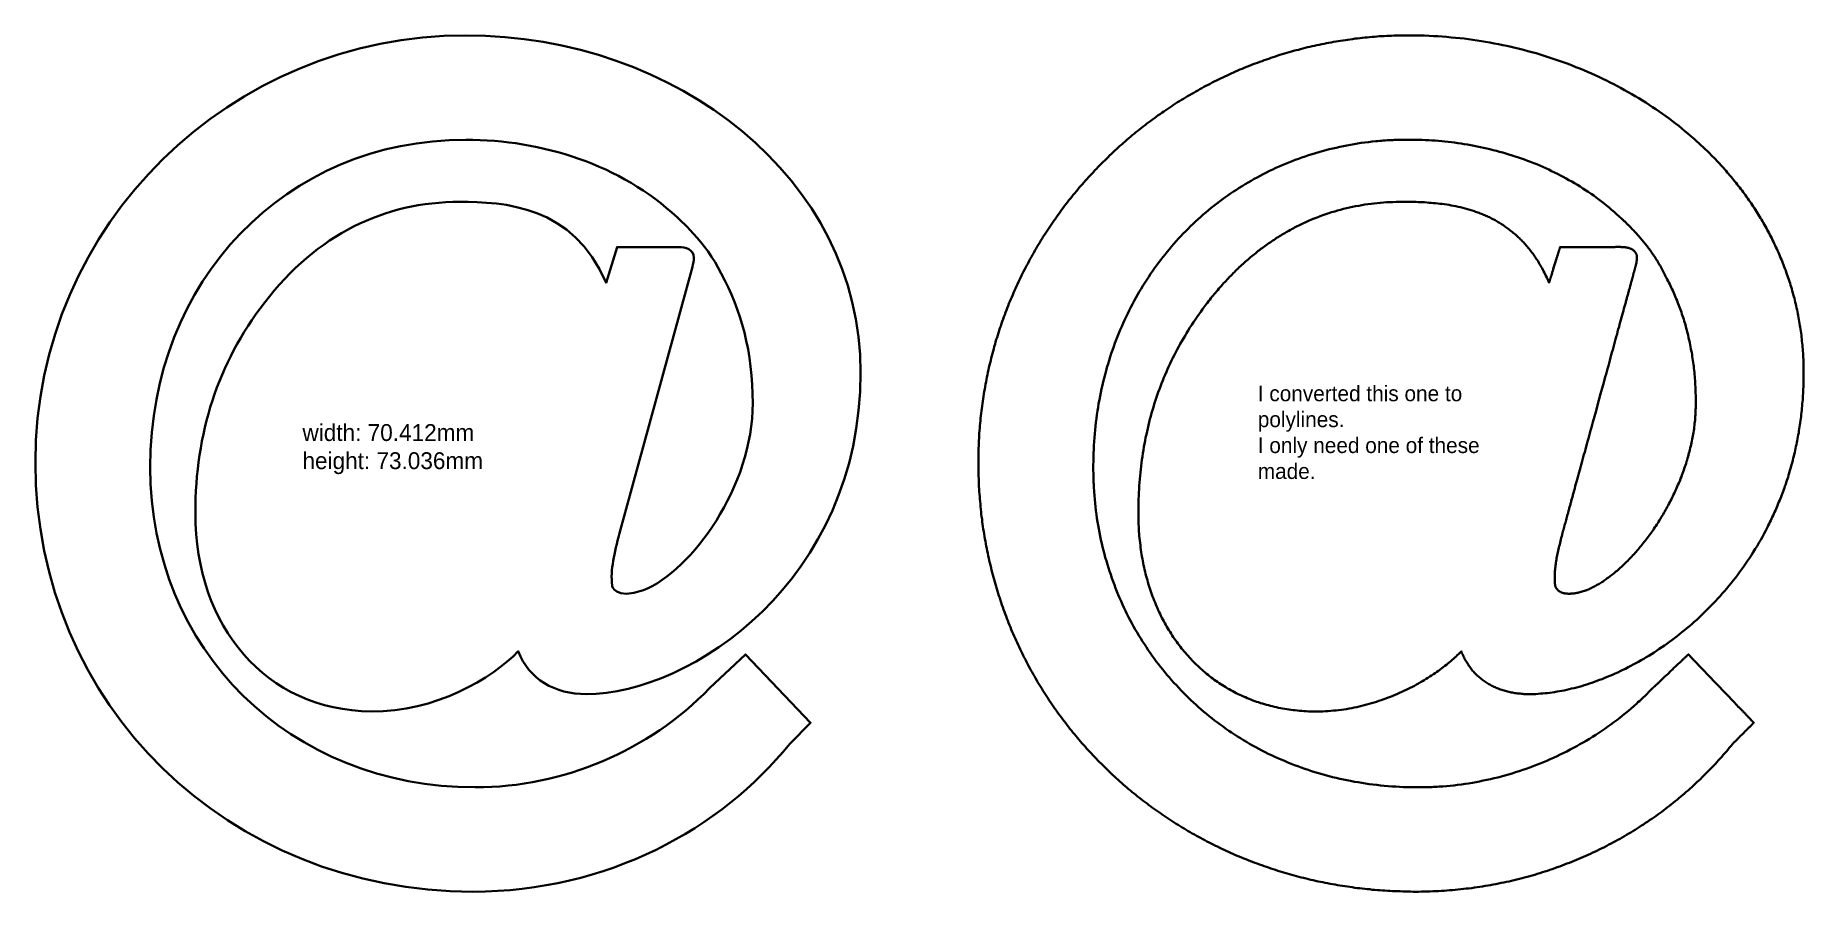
# Model space of a CAD drawing. Header units: inches. Extents: x -10 to 141, y 12 to 85.
import ezdxf

# ---------------------------------------------------------------- set-up
doc = ezdxf.new("R2010")
doc.units = ezdxf.units.IN
doc.header["$MEASUREMENT"] = 0
doc.layers.add('Layer 1', color=7, linetype='Continuous')

msp = doc.modelspace()

# ---------------------------------------------------------------- texts
at = {"attachment_point": 1}
for s, width, insert, char_height in [('I converted this one to polylines.\\PI only need one of these made.', 20.8981, (94.17, 55.14), 1.3259), ('width: 70.412mm\\Pheight: 73.036mm', 30.2136, (12.66, 51.86), 1.4392)]:
    msp.add_mtext_dynamic_manual_height_columns(s, width=width, gutter_width=1, heights=[0], dxfattribs=dict(at, insert=insert, char_height=char_height))

# ---------------------------------------------------------------- linework, layer by layer
at = {"layer": 'Layer 1', "color": 250, "lineweight": 35}
msp.add_lwpolyline([(127.85, 29.33), (127.74, 29.22), (127.63, 29.1), (127.52, 28.99), (127.41, 28.88), (127.3, 28.77), (127.19, 28.66), (127.07, 28.56), (126.96, 28.45), (126.85, 28.34), (126.73, 28.23), (126.61, 28.13), (126.5, 28.02), (126.26, 27.81), (126.03, 27.61), (125.79, 27.41), (125.55, 27.21), (125.3, 27.01), (125.06, 26.81), (124.81, 26.62), (124.56, 26.43), (124.3, 26.25), (124.05, 26.06), (123.79, 25.88), (123.53, 25.71), (123.27, 25.53), (123.01, 25.36), (122.74, 25.19), (122.47, 25.03), (122.2, 24.86), (121.93, 24.7), (121.66, 24.55), (121.38, 24.39), (121.11, 24.24), (120.83, 24.1), (120.55, 23.95), (120.27, 23.81), (119.98, 23.67), (119.7, 23.54), (119.41, 23.4), (119.12, 23.28), (118.83, 23.15), (118.54, 23.03), (118.25, 22.91), (117.96, 22.79), (117.66, 22.68), (117.37, 22.57), (117.07, 22.46), (116.77, 22.36), (116.47, 22.26), (116.17, 22.16), (115.87, 22.07), (115.56, 21.98), (115.26, 21.9), (114.95, 21.81), (114.65, 21.73), (114.34, 21.66), (114.03, 21.58), (113.72, 21.52), (113.41, 21.45), (113.1, 21.39), (112.79, 21.33), (112.48, 21.27), (112.16, 21.22), (111.85, 21.17), (111.54, 21.13), (111.22, 21.09), (110.91, 21.05), (110.59, 21.02), (110.28, 20.99), (109.96, 20.96), (109.64, 20.94), (109.48, 20.93), (109.33, 20.92), (109.17, 20.91), (109.01, 20.9), (108.85, 20.9), (108.69, 20.89), (108.53, 20.89), (108.37, 20.88), (108.21, 20.88), (108.05, 20.88), (107.89, 20.88), (107.87, 20.88), (107.86, 20.88), (107.86, 20.88), (107.86, 20.88), (107.86, 20.88), (107.85, 20.88), (107.77, 20.88), (107.6, 20.88), (107.43, 20.88), (107.27, 20.88), (107.1, 20.89), (106.93, 20.89), (106.6, 20.9), (106.27, 20.92), (105.94, 20.94), (105.61, 20.96), (105.29, 20.98), (104.96, 21.01), (104.64, 21.04), (104.32, 21.08), (103.99, 21.12), (103.67, 21.16), (103.36, 21.21), (103.04, 21.25), (102.72, 21.31), (102.41, 21.36), (102.09, 21.42), (101.78, 21.48), (101.47, 21.55), (101.16, 21.61), (100.86, 21.69), (100.55, 21.76), (100.25, 21.84), (99.95, 21.92), (99.65, 22), (99.35, 22.09), (99.05, 22.18), (98.75, 22.27), (98.46, 22.37), (98.17, 22.47), (97.88, 22.57), (97.59, 22.68), (97.3, 22.78), (97.01, 22.89), (96.73, 23.01), (96.45, 23.13), (96.17, 23.25), (95.89, 23.37), (95.61, 23.49), (95.34, 23.62), (95.06, 23.75), (94.79, 23.89), (94.52, 24.03), (94.26, 24.17), (93.99, 24.31), (93.73, 24.45), (93.47, 24.6), (93.21, 24.75), (92.95, 24.91), (92.69, 25.06), (92.44, 25.22), (92.19, 25.38), (91.94, 25.55), (91.69, 25.71), (91.45, 25.88), (91.21, 26.06), (90.97, 26.23), (90.73, 26.41), (90.49, 26.59), (90.26, 26.77), (90.02, 26.95), (89.79, 27.14), (89.57, 27.33), (89.34, 27.52), (89.12, 27.72), (88.9, 27.91), (88.68, 28.11), (88.46, 28.32), (88.25, 28.52), (88.04, 28.73), (87.83, 28.94), (87.62, 29.15), (87.42, 29.36), (87.22, 29.58), (87.02, 29.79), (86.82, 30.02), (86.63, 30.24), (86.43, 30.46), (86.24, 30.69), (86.06, 30.92), (85.87, 31.15), (85.69, 31.38), (85.51, 31.62), (85.34, 31.86), (85.16, 32.1), (84.99, 32.34), (84.82, 32.58), (84.66, 32.83), (84.49, 33.08), (84.33, 33.33), (84.18, 33.58), (84.02, 33.83), (83.87, 34.09), (83.72, 34.35), (83.57, 34.61), (83.43, 34.87), (83.29, 35.13), (83.15, 35.4), (83.01, 35.67), (82.88, 35.94), (82.75, 36.21), (82.62, 36.48), (82.5, 36.76), (82.38, 37.03), (82.26, 37.31), (82.15, 37.59), (82.03, 37.87), (81.93, 38.16), (81.82, 38.44), (81.72, 38.73), (81.62, 39.02), (81.52, 39.31), (81.43, 39.6), (81.34, 39.89), (81.25, 40.19), (81.16, 40.49), (81.08, 40.78), (81.01, 41.08), (80.93, 41.39), (80.86, 41.69), (80.79, 41.99), (80.73, 42.3), (80.66, 42.61), (80.61, 42.92), (80.55, 43.23), (80.5, 43.54), (80.45, 43.85), (80.41, 44.16), (80.36, 44.48), (80.33, 44.8), (80.29, 45.12), (80.26, 45.44), (80.23, 45.76), (80.21, 46.08), (80.2, 46.24), (80.19, 46.4), (80.18, 46.57), (80.17, 46.73), (80.16, 46.89), (80.15, 47.05), (80.15, 47.22), (80.14, 47.38), (80.14, 47.55), (80.14, 47.71), (80.13, 47.87), (80.13, 48.04), (80.13, 48.21), (80.13, 48.37), (80.14, 48.71), (80.14, 49.05), (80.15, 49.38), (80.17, 49.71), (80.18, 50.05), (80.21, 50.38), (80.23, 50.71), (80.26, 51.03), (80.29, 51.36), (80.32, 51.69), (80.36, 52.01), (80.4, 52.33), (80.44, 52.66), (80.49, 52.98), (80.54, 53.29), (80.59, 53.61), (80.65, 53.93), (80.71, 54.24), (80.77, 54.55), (80.84, 54.86), (80.91, 55.17), (80.98, 55.48), (81.06, 55.79), (81.14, 56.09), (81.22, 56.4), (81.3, 56.7), (81.39, 57), (81.48, 57.3), (81.58, 57.59), (81.67, 57.89), (81.77, 58.18), (81.88, 58.47), (81.98, 58.76), (82.09, 59.05), (82.2, 59.34), (82.32, 59.62), (82.44, 59.91), (82.56, 60.19), (82.68, 60.47), (82.8, 60.74), (82.93, 61.02), (83.07, 61.29), (83.2, 61.56), (83.34, 61.83), (83.48, 62.1), (83.62, 62.37), (83.76, 62.63), (83.91, 62.89), (84.06, 63.15), (84.22, 63.41), (84.37, 63.66), (84.53, 63.92), (84.69, 64.17), (84.86, 64.42), (85.02, 64.67), (85.19, 64.91), (85.36, 65.15), (85.54, 65.4), (85.71, 65.63), (85.89, 65.87), (86.07, 66.1), (86.26, 66.34), (86.44, 66.57), (86.63, 66.79), (86.82, 67.02), (87.02, 67.24), (87.21, 67.46), (87.41, 67.68), (87.61, 67.9), (87.81, 68.11), (88.02, 68.32), (88.23, 68.53), (88.44, 68.74), (88.65, 68.94), (88.86, 69.14), (89.08, 69.34), (89.3, 69.54), (89.52, 69.73), (89.74, 69.92), (89.97, 70.11), (90.2, 70.3), (90.43, 70.48), (90.66, 70.66), (90.89, 70.84), (91.13, 71.01), (91.37, 71.19), (91.61, 71.36), (91.85, 71.53), (92.09, 71.69), (92.34, 71.85), (92.59, 72.01), (92.84, 72.17), (93.09, 72.32), (93.34, 72.48), (93.6, 72.62), (93.85, 72.77), (94.11, 72.91), (94.38, 73.05), (94.64, 73.19), (94.9, 73.32), (95.17, 73.46), (95.44, 73.58), (95.71, 73.71), (95.98, 73.83), (96.26, 73.95), (96.53, 74.07), (96.81, 74.18), (97.09, 74.29), (97.37, 74.4), (97.65, 74.5), (97.93, 74.6), (98.22, 74.7), (98.51, 74.8), (98.8, 74.89), (99.09, 74.98), (99.38, 75.06), (99.67, 75.15), (99.97, 75.23), (100.26, 75.3), (100.56, 75.37), (100.86, 75.44), (101.16, 75.51), (101.47, 75.57), (101.77, 75.63), (102.07, 75.69), (102.38, 75.74), (102.69, 75.79), (103, 75.84), (103.31, 75.88), (103.62, 75.92), (103.94, 75.96), (104.25, 75.99), (104.41, 76), (104.57, 76.02), (104.72, 76.03), (104.88, 76.04), (105.04, 76.05), (105.2, 76.07), (105.36, 76.08), (105.52, 76.08), (105.68, 76.09), (105.84, 76.1), (106, 76.11), (106.17, 76.11), (106.33, 76.12), (106.49, 76.12), (106.65, 76.12), (106.81, 76.12), (106.98, 76.12), (107.02, 76.12), (107.04, 76.12), (107.05, 76.12), (107.05, 76.12), (107.05, 76.12), (107.05, 76.12), (107.09, 76.12), (107.36, 76.12), (107.64, 76.12), (107.92, 76.11), (108.19, 76.1), (108.47, 76.09), (108.75, 76.08), (109.02, 76.06), (109.3, 76.04), (109.58, 76.02), (109.86, 75.99), (110.13, 75.96), (110.41, 75.93), (110.69, 75.9), (110.96, 75.87), (111.24, 75.83), (111.52, 75.79), (111.79, 75.74), (112.07, 75.7), (112.34, 75.65), (112.62, 75.6), (112.89, 75.55), (113.17, 75.49), (113.44, 75.43), (113.71, 75.37), (113.98, 75.3), (114.26, 75.24), (114.53, 75.17), (114.8, 75.09), (115.07, 75.02), (115.33, 74.94), (115.6, 74.86), (115.87, 74.78), (116.14, 74.69), (116.4, 74.6), (116.66, 74.51), (116.93, 74.42), (117.19, 74.32), (117.45, 74.22), (117.71, 74.12), (117.97, 74.02), (118.23, 73.91), (118.48, 73.8), (118.74, 73.69), (118.99, 73.57), (119.24, 73.45), (119.49, 73.33), (119.74, 73.21), (119.99, 73.08), (120.23, 72.95), (120.48, 72.82), (120.72, 72.68), (120.96, 72.55), (121.2, 72.41), (121.44, 72.26), (121.68, 72.12), (121.91, 71.97), (122.14, 71.82), (122.37, 71.66), (122.6, 71.51), (122.83, 71.35), (123.05, 71.18), (123.28, 71.02), (123.5, 70.85), (123.72, 70.68), (123.93, 70.51), (124.15, 70.33), (124.36, 70.15), (124.57, 69.97), (124.78, 69.78), (124.98, 69.59), (125.03, 69.55), (125.06, 69.52), (125.07, 69.51), (125.08, 69.51), (125.08, 69.5), (125.08, 69.5), (125.08, 69.5), (125.08, 69.5), (125.08, 69.5), (125.09, 69.5), (125.09, 69.49), (125.09, 69.49), (125.1, 69.49), (125.1, 69.48), (125.11, 69.48), (125.12, 69.46), (125.14, 69.45), (125.16, 69.43), (125.18, 69.41), (125.21, 69.39), (125.23, 69.37), (125.26, 69.34), (125.3, 69.31), (125.33, 69.28), (125.37, 69.25), (125.4, 69.21), (125.44, 69.17), (125.49, 69.13), (125.53, 69.09), (125.58, 69.05), (125.62, 69), (125.67, 68.95), (125.72, 68.9), (125.78, 68.85), (125.83, 68.8), (125.89, 68.74), (125.94, 68.68), (126, 68.62), (126.06, 68.56), (126.12, 68.5), (126.18, 68.44), (126.25, 68.37), (126.31, 68.3), (126.37, 68.23), (126.44, 68.16), (126.51, 68.09), (126.57, 68.01), (126.64, 67.93), (126.71, 67.86), (126.78, 67.78), (126.85, 67.7), (126.92, 67.61), (126.99, 67.53), (127.06, 67.45), (127.13, 67.36), (127.2, 67.27), (127.27, 67.18), (127.34, 67.09), (127.41, 67), (127.48, 66.91), (127.55, 66.81), (127.63, 66.72), (127.7, 66.62), (127.77, 66.52), (127.83, 66.42), (127.9, 66.32), (127.97, 66.22), (128.04, 66.12), (128.11, 66.02), (128.17, 65.91), (128.24, 65.81), (128.3, 65.7), (128.37, 65.6), (128.43, 65.49), (128.49, 65.38), (128.55, 65.27), (128.61, 65.16), (128.67, 65.05), (128.72, 64.94), (128.78, 64.83), (128.83, 64.72), (128.84, 64.7), (128.85, 64.68), (128.87, 64.65), (128.9, 64.59), (128.97, 64.46), (129.04, 64.33), (129.11, 64.19), (129.18, 64.06), (129.25, 63.93), (129.32, 63.79), (129.38, 63.66), (129.45, 63.52), (129.51, 63.39), (129.58, 63.25), (129.64, 63.11), (129.7, 62.97), (129.76, 62.83), (129.82, 62.69), (129.88, 62.55), (129.94, 62.41), (129.99, 62.27), (130.05, 62.13), (130.1, 61.98), (130.16, 61.84), (130.21, 61.69), (130.26, 61.54), (130.31, 61.4), (130.36, 61.25), (130.41, 61.1), (130.46, 60.95), (130.51, 60.8), (130.56, 60.65), (130.6, 60.5), (130.65, 60.34), (130.69, 60.19), (130.73, 60.04), (130.77, 59.88), (130.81, 59.73), (130.85, 59.57), (130.89, 59.41), (130.93, 59.25), (130.96, 59.1), (131, 58.94), (131.03, 58.78), (131.07, 58.61), (131.1, 58.45), (131.13, 58.29), (131.16, 58.13), (131.19, 57.96), (131.22, 57.8), (131.24, 57.63), (131.27, 57.46), (131.29, 57.3), (131.32, 57.13), (131.34, 56.96), (131.36, 56.79), (131.38, 56.62), (131.4, 56.45), (131.42, 56.27), (131.43, 56.1), (131.45, 55.93), (131.46, 55.75), (131.48, 55.58), (131.49, 55.4), (131.5, 55.22), (131.51, 55.05), (131.52, 54.87), (131.52, 54.69), (131.53, 54.51), (131.54, 54.33), (131.54, 54.15), (131.54, 53.96), (131.54, 53.78), (131.54, 53.69), (131.54, 53.66), (131.54, 53.65), (131.54, 53.65), (131.54, 53.64), (131.54, 53.56), (131.54, 53.41), (131.54, 53.26), (131.53, 53.11), (131.53, 52.96), (131.52, 52.81), (131.51, 52.66), (131.5, 52.51), (131.49, 52.36), (131.48, 52.21), (131.46, 52.06), (131.44, 51.91), (131.43, 51.76), (131.41, 51.61), (131.39, 51.46), (131.36, 51.31), (131.34, 51.16), (131.32, 51.01), (131.29, 50.86), (131.26, 50.72), (131.23, 50.57), (131.21, 50.42), (131.17, 50.27), (131.14, 50.12), (131.11, 49.97), (131.07, 49.83), (131.04, 49.68), (131, 49.53), (130.96, 49.39), (130.92, 49.24), (130.88, 49.09), (130.84, 48.95), (130.8, 48.8), (130.75, 48.66), (130.71, 48.51), (130.66, 48.37), (130.61, 48.23), (130.56, 48.08), (130.52, 47.94), (130.46, 47.8), (130.41, 47.66), (130.36, 47.51), (130.31, 47.37), (130.25, 47.23), (130.2, 47.09), (130.14, 46.95), (130.08, 46.81), (130.02, 46.68), (129.96, 46.54), (129.9, 46.4), (129.84, 46.26), (129.78, 46.13), (129.72, 45.99), (129.65, 45.86), (129.59, 45.72), (129.52, 45.59), (129.46, 45.45), (129.39, 45.32), (129.32, 45.19), (129.25, 45.06), (129.18, 44.93), (129.11, 44.8), (129.04, 44.67), (128.97, 44.54), (128.9, 44.41), (128.82, 44.28), (128.75, 44.16), (128.67, 44.03), (128.6, 43.91), (128.52, 43.78), (128.45, 43.66), (128.37, 43.54), (128.29, 43.42), (128.21, 43.29), (128.13, 43.17), (128.05, 43.06), (127.97, 42.94), (127.89, 42.82), (127.81, 42.7), (127.73, 42.59), (127.65, 42.47), (127.56, 42.36), (127.48, 42.25), (127.4, 42.13), (127.31, 42.02), (127.23, 41.91), (127.14, 41.81), (127.06, 41.7), (126.97, 41.59), (126.88, 41.48), (126.8, 41.38), (126.71, 41.28), (126.62, 41.17), (126.54, 41.07), (126.45, 40.97), (126.36, 40.87), (126.27, 40.77), (126.18, 40.68), (126.09, 40.58), (126, 40.48), (125.91, 40.39), (125.82, 40.3), (125.73, 40.21), (125.64, 40.12), (125.55, 40.03), (125.46, 39.94), (125.37, 39.85), (125.28, 39.77), (125.19, 39.68), (125.1, 39.6), (125, 39.52), (124.91, 39.44), (124.82, 39.36), (124.73, 39.28), (124.64, 39.2), (124.54, 39.13), (124.45, 39.05), (124.36, 38.98), (124.27, 38.91), (124.18, 38.84), (124.08, 38.77), (123.99, 38.71), (123.9, 38.64), (123.81, 38.58), (123.72, 38.51), (123.63, 38.45), (123.53, 38.39), (123.44, 38.33), (123.35, 38.28), (123.26, 38.22), (123.17, 38.17), (123.08, 38.11), (122.99, 38.06), (122.9, 38.01), (122.81, 37.97), (122.71, 37.92), (122.62, 37.88), (122.54, 37.83), (122.45, 37.79), (122.36, 37.75), (122.27, 37.71), (122.22, 37.7), (122.21, 37.69), (122.21, 37.69), (122.2, 37.69), (122.19, 37.68), (122.14, 37.67), (122.04, 37.63), (121.94, 37.6), (121.84, 37.57), (121.75, 37.55), (121.66, 37.52), (121.57, 37.5), (121.48, 37.48), (121.4, 37.46), (121.32, 37.45), (121.24, 37.44), (121.17, 37.42), (121.09, 37.41), (121.02, 37.41), (120.95, 37.4), (120.88, 37.4), (120.82, 37.39), (120.75, 37.39), (120.69, 37.39), (120.64, 37.39), (120.58, 37.4), (120.52, 37.4), (120.47, 37.41), (120.42, 37.41), (120.37, 37.42), (120.32, 37.43), (120.28, 37.44), (120.23, 37.45), (120.19, 37.47), (120.15, 37.48), (120.11, 37.49), (120.08, 37.51), (120.04, 37.52), (120.01, 37.54), (119.97, 37.56), (119.94, 37.57), (119.91, 37.59), (119.89, 37.61), (119.86, 37.63), (119.84, 37.65), (119.81, 37.67), (119.79, 37.69), (119.77, 37.71), (119.75, 37.73), (119.73, 37.75), (119.71, 37.77), (119.7, 37.79), (119.68, 37.8), (119.67, 37.82), (119.65, 37.84), (119.64, 37.86), (119.63, 37.88), (119.62, 37.9), (119.61, 37.92), (119.6, 37.93), (119.59, 37.95), (119.58, 37.96), (119.58, 37.98), (119.57, 37.99), (119.57, 38.01), (119.56, 38.02), (119.56, 38.03), (119.55, 38.04), (119.55, 38.05), (119.55, 38.06), (119.55, 38.07), (119.55, 38.07), (119.54, 38.08), (119.54, 38.08), (119.54, 38.08), (119.54, 38.09), (119.54, 38.09), (119.54, 38.09), (119.54, 38.09), (119.54, 38.09), (119.54, 38.09), (119.54, 38.15), (119.52, 38.26), (119.52, 38.38), (119.51, 38.5), (119.5, 38.62), (119.5, 38.74), (119.5, 38.85), (119.5, 38.97), (119.51, 39.09), (119.51, 39.21), (119.52, 39.33), (119.53, 39.45), (119.54, 39.57), (119.56, 39.69), (119.57, 39.81), (119.59, 39.93), (119.61, 40.05), (119.63, 40.18), (119.65, 40.3), (119.67, 40.43), (119.69, 40.55), (119.72, 40.68), (119.75, 40.81), (119.77, 40.93), (119.8, 41.06), (119.83, 41.19), (119.86, 41.33), (119.89, 41.46), (119.93, 41.59), (119.96, 41.73), (119.99, 41.87), (120.03, 42.01), (120.06, 42.15), (120.1, 42.29), (120.13, 42.43), (120.15, 42.51), (120.16, 42.54), (120.16, 42.55), (120.16, 42.55), (120.16, 42.55), (120.16, 42.55), (120.16, 42.55), (120.16, 42.56), (120.17, 42.56), (120.17, 42.57), (120.17, 42.58), (120.17, 42.59), (120.18, 42.6), (120.18, 42.61), (120.18, 42.63), (120.19, 42.64), (120.19, 42.66), (120.2, 42.68), (120.21, 42.7), (120.21, 42.73), (120.22, 42.75), (120.23, 42.78), (120.23, 42.8), (120.24, 42.83), (120.25, 42.86), (120.26, 42.9), (120.27, 42.93), (120.28, 42.96), (120.29, 43), (120.3, 43.04), (120.31, 43.08), (120.32, 43.12), (120.33, 43.16), (120.34, 43.2), (120.35, 43.25), (120.37, 43.29), (120.38, 43.34), (120.39, 43.39), (120.41, 43.44), (120.42, 43.49), (120.44, 43.54), (120.45, 43.6), (120.47, 43.65), (120.48, 43.71), (120.5, 43.77), (120.51, 43.83), (120.53, 43.89), (120.55, 43.95), (120.56, 44.01), (120.58, 44.07), (120.6, 44.14), (120.62, 44.2), (120.64, 44.27), (120.65, 44.34), (120.67, 44.41), (120.69, 44.48), (120.71, 44.55), (120.73, 44.62), (120.75, 44.7), (120.77, 44.77), (120.79, 44.85), (120.81, 44.93), (120.84, 45), (120.86, 45.08), (120.88, 45.16), (120.9, 45.24), (120.92, 45.32), (120.95, 45.41), (120.97, 45.49), (120.99, 45.58), (121.02, 45.66), (121.04, 45.75), (121.06, 45.84), (121.11, 46.01), (121.16, 46.19), (121.21, 46.38), (121.26, 46.57), (121.32, 46.76), (121.37, 46.95), (121.42, 47.15), (121.48, 47.35), (121.53, 47.55), (121.59, 47.76), (121.65, 47.96), (121.7, 48.17), (121.76, 48.39), (121.82, 48.6), (121.88, 48.82), (121.94, 49.04), (122, 49.26), (122.06, 49.48), (122.13, 49.71), (122.19, 49.94), (122.25, 50.16), (122.31, 50.39), (122.38, 50.63), (122.44, 50.86), (122.5, 51.09), (122.57, 51.33), (122.63, 51.56), (122.76, 52.04), (122.89, 52.52), (123.03, 53), (123.16, 53.48), (123.42, 54.44), (123.56, 54.93), (123.69, 55.41), (123.82, 55.88), (123.88, 56.12), (123.95, 56.36), (124.01, 56.59), (124.08, 56.83), (124.14, 57.06), (124.2, 57.29), (124.27, 57.53), (124.33, 57.76), (124.39, 57.98), (124.45, 58.21), (124.52, 58.43), (124.58, 58.66), (124.64, 58.88), (124.7, 59.1), (124.76, 59.31), (124.82, 59.53), (124.87, 59.74), (124.93, 59.95), (124.99, 60.15), (125.04, 60.36), (125.1, 60.56), (125.15, 60.76), (125.21, 60.95), (125.26, 61.15), (125.31, 61.34), (125.36, 61.52), (125.41, 61.71), (125.46, 61.89), (125.51, 62.06), (125.53, 62.15), (125.56, 62.23), (125.58, 62.32), (125.6, 62.4), (125.63, 62.49), (125.65, 62.57), (125.67, 62.65), (125.69, 62.73), (125.72, 62.81), (125.74, 62.89), (125.76, 62.96), (125.78, 63.04), (125.8, 63.11), (125.82, 63.19), (125.84, 63.26), (125.86, 63.33), (125.88, 63.4), (125.9, 63.47), (125.92, 63.54), (125.93, 63.61), (125.95, 63.67), (125.97, 63.74), (125.99, 63.8), (126.01, 63.87), (126.02, 63.93), (126.04, 63.99), (126.05, 64.05), (126.07, 64.1), (126.09, 64.16), (126.1, 64.22), (126.12, 64.27), (126.13, 64.32), (126.14, 64.38), (126.16, 64.43), (126.17, 64.47), (126.19, 64.52), (126.2, 64.57), (126.21, 64.61), (126.22, 64.66), (126.23, 64.7), (126.24, 64.74), (126.26, 64.78), (126.27, 64.82), (126.28, 64.85), (126.29, 64.89), (126.29, 64.92), (126.3, 64.95), (126.31, 64.99), (126.32, 65.01), (126.33, 65.04), (126.34, 65.07), (126.34, 65.09), (126.35, 65.12), (126.35, 65.14), (126.36, 65.16), (126.36, 65.18), (126.37, 65.19), (126.37, 65.21), (126.38, 65.22), (126.38, 65.24), (126.38, 65.25), (126.39, 65.26), (126.39, 65.26), (126.39, 65.27), (126.39, 65.27), (126.39, 65.27), (126.39, 65.28), (126.39, 65.28), (126.39, 65.28), (126.4, 65.29), (126.41, 65.34), (126.42, 65.38), (126.43, 65.43), (126.45, 65.52), (126.47, 65.62), (126.48, 65.72), (126.49, 65.76), (126.5, 65.81), (126.51, 65.85), (126.51, 65.9), (126.52, 65.94), (126.52, 65.97), (126.52, 66.01), (126.52, 66.04), (126.52, 66.04), (126.52, 66.05), (126.52, 66.05), (126.52, 66.05), (126.52, 66.05), (126.52, 66.08), (126.52, 66.11), (126.52, 66.14), (126.52, 66.17), (126.51, 66.2), (126.51, 66.23), (126.5, 66.25), (126.5, 66.28), (126.49, 66.3), (126.48, 66.33), (126.47, 66.35), (126.46, 66.38), (126.45, 66.4), (126.43, 66.44), (126.4, 66.49), (126.38, 66.53), (126.34, 66.56), (126.31, 66.6), (126.28, 66.63), (126.24, 66.67), (126.2, 66.7), (126.16, 66.72), (126.12, 66.75), (126.08, 66.78), (126.03, 66.8), (125.99, 66.82), (125.94, 66.84), (125.9, 66.86), (125.85, 66.87), (125.8, 66.89), (125.75, 66.9), (125.71, 66.91), (125.66, 66.92), (125.61, 66.93), (125.57, 66.94), (125.52, 66.95), (125.48, 66.95), (125.43, 66.96), (125.39, 66.96), (125.35, 66.96), (125.31, 66.96), (125.29, 66.96), (125.28, 66.96), (125.28, 66.96), (125.28, 66.96), (125.28, 66.96), (125.26, 66.96), (125.25, 66.96), (125.22, 66.96), (125.19, 66.96), (125.16, 66.96), (125.12, 66.97), (125.09, 66.97), (125.05, 66.97), (125.01, 66.97), (124.92, 66.97), (124.84, 66.97), (124.81, 66.97), (124.77, 66.97), (124.73, 66.97), (124.7, 66.97), (124.67, 66.96), (124.66, 66.96), (124.66, 66.96), (124.65, 66.96), (124.65, 66.96), (124.65, 66.96), (124.64, 66.96), (124.63, 66.96), (124.63, 66.96), (124.62, 66.96), (124.6, 66.96), (124.59, 66.96), (124.58, 66.96), (124.56, 66.96), (124.55, 66.96), (124.53, 66.96), (124.51, 66.96), (124.49, 66.96), (124.47, 66.96), (124.45, 66.96), (124.43, 66.96), (124.4, 66.96), (124.38, 66.96), (124.35, 66.96), (124.33, 66.96), (124.3, 66.96), (124.24, 66.96), (124.18, 66.96), (124.12, 66.96), (124.05, 66.96), (123.98, 66.96), (123.9, 66.96), (123.83, 66.96), (123.75, 66.96), (123.66, 66.96), (123.58, 66.96), (123.49, 66.96), (123.41, 66.96), (123.31, 66.96), (123.22, 66.96), (123.13, 66.96), (123.03, 66.96), (122.94, 66.96), (122.84, 66.96), (122.65, 66.96), (122.45, 66.96), (122.05, 66.96), (121.85, 66.96), (121.66, 66.96), (121.56, 66.96), (121.47, 66.96), (121.37, 66.96), (121.28, 66.96), (121.19, 66.96), (121.1, 66.96), (121.02, 66.96), (120.94, 66.96), (120.85, 66.96), (120.77, 66.96), (120.7, 66.96), (120.62, 66.96), (120.55, 66.96), (120.49, 66.96), (120.42, 66.96), (120.36, 66.96), (120.33, 66.96), (120.31, 66.96), (120.28, 66.96), (120.25, 66.96), (120.23, 66.96), (120.2, 66.96), (120.18, 66.96), (120.16, 66.96), (120.14, 66.96), (120.12, 66.96), (120.1, 66.96), (120.08, 66.96), (120.06, 66.96), (120.05, 66.96), (120.03, 66.96), (120.02, 66.96), (120.01, 66.96), (120, 66.96), (119.99, 66.96), (119.98, 66.96), (119.98, 66.96), (119.97, 66.96), (119.97, 66.96), (119.96, 66.96), (119.96, 66.96), (119.96, 66.96), (119.96, 66.96), (119.96, 66.96), (119.96, 66.95), (119.96, 66.94), (119.95, 66.93), (119.95, 66.91), (119.94, 66.89), (119.93, 66.87), (119.93, 66.85), (119.92, 66.82), (119.91, 66.79), (119.9, 66.75), (119.89, 66.72), (119.87, 66.68), (119.86, 66.64), (119.85, 66.6), (119.84, 66.55), (119.82, 66.5), (119.81, 66.45), (119.79, 66.4), (119.77, 66.35), (119.76, 66.3), (119.74, 66.24), (119.72, 66.19), (119.71, 66.13), (119.69, 66.07), (119.67, 66.01), (119.65, 65.95), (119.61, 65.82), (119.57, 65.7), (119.49, 65.44), (119.41, 65.18), (119.37, 65.06), (119.34, 64.93), (119.32, 64.87), (119.3, 64.81), (119.28, 64.75), (119.26, 64.69), (119.25, 64.64), (119.23, 64.58), (119.21, 64.53), (119.2, 64.48), (119.18, 64.42), (119.17, 64.38), (119.15, 64.33), (119.14, 64.28), (119.12, 64.24), (119.11, 64.2), (119.1, 64.16), (119.09, 64.13), (119.08, 64.09), (119.07, 64.06), (119.06, 64.03), (119.05, 64.01), (119.05, 63.99), (119.04, 63.97), (119.03, 63.95), (119.03, 63.94), (119.03, 63.93), (119.03, 63.92), (119.02, 63.92), (119.02, 63.92), (119.02, 63.92), (119.02, 63.92), (119.02, 63.94), (119, 63.97), (118.94, 64.11), (118.88, 64.25), (118.82, 64.38), (118.76, 64.51), (118.69, 64.65), (118.63, 64.77), (118.56, 64.9), (118.49, 65.03), (118.43, 65.15), (118.36, 65.27), (118.29, 65.39), (118.22, 65.51), (118.15, 65.63), (118.08, 65.75), (118.01, 65.86), (117.93, 65.97), (117.86, 66.08), (117.78, 66.19), (117.71, 66.3), (117.63, 66.4), (117.56, 66.51), (117.48, 66.61), (117.4, 66.71), (117.32, 66.81), (117.24, 66.9), (117.16, 67), (117.08, 67.09), (117, 67.19), (116.92, 67.28), (116.83, 67.37), (116.75, 67.45), (116.67, 67.54), (116.58, 67.62), (116.5, 67.71), (116.41, 67.79), (116.32, 67.87), (116.24, 67.95), (116.15, 68.03), (116.06, 68.1), (115.97, 68.18), (115.88, 68.25), (115.8, 68.32), (115.71, 68.39), (115.62, 68.46), (115.52, 68.53), (115.43, 68.6), (115.34, 68.66), (115.25, 68.73), (115.16, 68.79), (115.07, 68.85), (114.97, 68.91), (114.88, 68.97), (114.78, 69.03), (114.69, 69.09), (114.6, 69.14), (114.5, 69.2), (114.41, 69.25), (114.31, 69.3), (114.22, 69.35), (114.12, 69.4), (114.02, 69.45), (113.93, 69.5), (113.83, 69.54), (113.73, 69.59), (113.64, 69.63), (113.54, 69.68), (113.44, 69.72), (113.34, 69.76), (113.25, 69.8), (113.15, 69.84), (113.05, 69.88), (112.95, 69.91), (112.85, 69.95), (112.75, 69.98), (112.66, 70.02), (112.46, 70.08), (112.26, 70.15), (112.06, 70.2), (111.87, 70.26), (111.67, 70.31), (111.47, 70.36), (111.27, 70.4), (111.08, 70.45), (110.88, 70.48), (110.68, 70.52), (110.49, 70.56), (110.29, 70.59), (110.1, 70.61), (109.9, 70.64), (109.71, 70.66), (109.52, 70.69), (109.33, 70.71), (109.14, 70.72), (108.96, 70.74), (108.77, 70.75), (108.59, 70.77), (108.4, 70.78), (108.22, 70.79), (108.04, 70.79), (107.86, 70.8), (107.69, 70.81), (107.52, 70.81), (107.35, 70.81), (107.18, 70.82), (107.01, 70.82), (106.85, 70.82), (106.68, 70.82), (106.6, 70.82), (106.57, 70.82), (106.55, 70.82), (106.54, 70.82), (106.54, 70.82), (106.53, 70.82), (106.52, 70.82), (106.24, 70.82), (105.97, 70.81), (105.7, 70.8), (105.43, 70.79), (105.16, 70.78), (104.89, 70.76), (104.63, 70.74), (104.36, 70.71), (104.09, 70.68), (103.83, 70.65), (103.56, 70.62), (103.3, 70.58), (103.04, 70.53), (102.78, 70.49), (102.52, 70.44), (102.26, 70.39), (102, 70.33), (101.74, 70.27), (101.49, 70.21), (101.23, 70.14), (100.98, 70.08), (100.73, 70), (100.47, 69.93), (100.22, 69.85), (99.97, 69.76), (99.72, 69.68), (99.48, 69.59), (99.23, 69.49), (98.99, 69.4), (98.74, 69.3), (98.5, 69.19), (98.26, 69.08), (98.01, 68.97), (97.89, 68.92), (97.78, 68.86), (97.66, 68.8), (97.54, 68.74), (97.42, 68.68), (97.3, 68.62), (97.18, 68.56), (97.06, 68.49), (96.95, 68.43), (96.83, 68.36), (96.71, 68.3), (96.59, 68.23), (96.48, 68.16), (96.36, 68.1), (96.24, 68.03), (96.13, 67.96), (96.01, 67.89), (95.9, 67.81), (95.78, 67.74), (95.67, 67.67), (95.56, 67.59), (95.44, 67.52), (95.33, 67.44), (95.22, 67.36), (95.1, 67.29), (94.99, 67.21), (94.88, 67.13), (94.77, 67.05), (94.65, 66.96), (94.54, 66.88), (94.43, 66.8), (94.32, 66.71), (94.21, 66.63), (94.1, 66.54), (93.99, 66.45), (93.88, 66.37), (93.77, 66.28), (93.66, 66.19), (93.56, 66.1), (93.45, 66.01), (93.34, 65.91), (93.23, 65.82), (93.12, 65.72), (93.02, 65.63), (92.91, 65.53), (92.81, 65.44), (92.7, 65.34), (92.59, 65.24), (92.49, 65.14), (92.38, 65.04), (92.28, 64.94), (92.18, 64.83), (92.07, 64.73), (91.97, 64.63), (91.87, 64.52), (91.76, 64.41), (91.66, 64.31), (91.56, 64.2), (91.46, 64.09), (91.36, 63.98), (91.25, 63.87), (91.15, 63.76), (91.05, 63.64), (90.95, 63.53), (90.85, 63.42), (90.75, 63.3), (90.66, 63.18), (90.56, 63.07), (90.46, 62.95), (90.36, 62.83), (90.26, 62.71), (90.17, 62.59), (90.07, 62.47), (89.97, 62.34), (89.88, 62.22), (89.87, 62.2), (89.86, 62.19), (89.83, 62.16), (89.79, 62.11), (89.63, 61.89), (89.46, 61.67), (89.3, 61.44), (89.14, 61.22), (88.99, 61), (88.83, 60.77), (88.68, 60.55), (88.53, 60.32), (88.38, 60.09), (88.24, 59.86), (88.1, 59.63), (87.96, 59.4), (87.82, 59.17), (87.69, 58.94), (87.55, 58.7), (87.42, 58.47), (87.3, 58.23), (87.17, 58), (87.05, 57.76), (86.93, 57.52), (86.81, 57.28), (86.7, 57.04), (86.59, 56.8), (86.48, 56.56), (86.37, 56.32), (86.26, 56.07), (86.16, 55.83), (86.06, 55.58), (85.96, 55.33), (85.87, 55.08), (85.77, 54.83), (85.68, 54.58), (85.59, 54.33), (85.51, 54.08), (85.42, 53.83), (85.34, 53.57), (85.26, 53.32), (85.19, 53.06), (85.11, 52.8), (85.04, 52.55), (84.97, 52.29), (84.9, 52.03), (84.84, 51.76), (84.78, 51.5), (84.72, 51.24), (84.66, 50.97), (84.6, 50.71), (84.55, 50.44), (84.5, 50.17), (84.45, 49.91), (84.41, 49.64), (84.36, 49.37), (84.32, 49.09), (84.28, 48.82), (84.25, 48.55), (84.21, 48.27), (84.18, 48), (84.15, 47.72), (84.12, 47.44), (84.1, 47.16), (84.08, 46.88), (84.06, 46.6), (84.04, 46.32), (84.02, 46.04), (84.01, 45.75), (84, 45.47), (83.99, 45.18), (83.99, 44.89), (83.98, 44.6), (83.98, 44.31), (83.98, 44.28), (83.98, 44.27), (83.98, 44.26), (83.98, 44.26), (83.98, 44.23), (83.98, 44.13), (83.98, 43.92), (83.99, 43.72), (83.99, 43.52), (84, 43.32), (84.01, 43.11), (84.02, 42.91), (84.03, 42.71), (84.05, 42.51), (84.06, 42.32), (84.08, 42.12), (84.1, 41.92), (84.12, 41.73), (84.15, 41.53), (84.17, 41.34), (84.2, 41.15), (84.23, 40.95), (84.26, 40.76), (84.29, 40.57), (84.32, 40.38), (84.36, 40.19), (84.39, 40.01), (84.43, 39.82), (84.47, 39.64), (84.51, 39.45), (84.56, 39.27), (84.6, 39.09), (84.65, 38.9), (84.7, 38.72), (84.75, 38.55), (84.8, 38.37), (84.85, 38.19), (84.91, 38.01), (84.96, 37.84), (85.02, 37.67), (85.08, 37.49), (85.14, 37.32), (85.2, 37.15), (85.27, 36.98), (85.33, 36.81), (85.4, 36.65), (85.47, 36.48), (85.54, 36.32), (85.61, 36.15), (85.68, 35.99), (85.76, 35.83), (85.84, 35.67), (85.91, 35.51), (85.99, 35.35), (86.07, 35.2), (86.16, 35.04), (86.24, 34.89), (86.33, 34.73), (86.41, 34.58), (86.5, 34.43), (86.59, 34.28), (86.68, 34.14), (86.77, 33.99), (86.87, 33.84), (86.96, 33.7), (87.06, 33.56), (87.16, 33.42), (87.26, 33.28), (87.36, 33.14), (87.46, 33), (87.57, 32.87), (87.67, 32.73), (87.78, 32.6), (87.89, 32.47), (88, 32.34), (88.11, 32.21), (88.22, 32.09), (88.33, 31.96), (88.45, 31.84), (88.56, 31.71), (88.68, 31.59), (88.8, 31.47), (88.92, 31.36), (89.04, 31.24), (89.17, 31.12), (89.29, 31.01), (89.41, 30.9), (89.54, 30.79), (89.67, 30.68), (89.8, 30.57), (89.93, 30.47), (90.06, 30.36), (90.19, 30.26), (90.33, 30.16), (90.46, 30.06), (90.6, 29.96), (90.74, 29.87), (90.88, 29.77), (91.02, 29.68), (91.16, 29.59), (91.3, 29.5), (91.45, 29.41), (91.59, 29.32), (91.74, 29.24), (91.88, 29.16), (92.03, 29.08), (92.18, 29), (92.33, 28.92), (92.49, 28.84), (92.64, 28.77), (92.79, 28.7), (92.95, 28.63), (93.11, 28.56), (93.26, 28.49), (93.42, 28.43), (93.58, 28.36), (93.74, 28.3), (93.91, 28.24), (94.07, 28.18), (94.23, 28.13), (94.4, 28.07), (94.57, 28.02), (94.73, 27.97), (94.9, 27.92), (95.07, 27.88), (95.24, 27.83), (95.41, 27.79), (95.59, 27.75), (95.76, 27.71), (95.94, 27.67), (96.11, 27.64), (96.29, 27.6), (96.47, 27.57), (96.65, 27.54), (96.83, 27.52), (97.01, 27.49), (97.19, 27.47), (97.37, 27.45), (97.55, 27.43), (97.74, 27.41), (97.92, 27.4), (98.11, 27.38), (98.3, 27.37), (98.49, 27.36), (98.68, 27.36), (98.87, 27.35), (98.96, 27.35), (98.97, 27.35), (98.98, 27.35), (98.98, 27.35), (99, 27.35), (99.03, 27.35), (99.26, 27.35), (99.49, 27.35), (99.72, 27.36), (99.94, 27.37), (100.17, 27.38), (100.4, 27.4), (100.62, 27.42), (100.85, 27.44), (101.07, 27.47), (101.3, 27.5), (101.52, 27.53), (101.74, 27.56), (101.96, 27.6), (102.18, 27.64), (102.4, 27.68), (102.61, 27.73), (102.83, 27.78), (103.04, 27.83), (103.25, 27.88), (103.47, 27.94), (103.68, 27.99), (103.88, 28.05), (104.09, 28.12), (104.3, 28.18), (104.5, 28.25), (104.7, 28.32), (104.91, 28.39), (105.1, 28.46), (105.3, 28.53), (105.5, 28.61), (105.69, 28.69), (105.89, 28.77), (106.08, 28.85), (106.26, 28.93), (106.45, 29.02), (106.64, 29.1), (106.82, 29.19), (107, 29.28), (107.18, 29.37), (107.36, 29.46), (107.53, 29.55), (107.7, 29.65), (107.87, 29.74), (108.04, 29.84), (108.21, 29.93), (108.37, 30.03), (108.53, 30.13), (108.69, 30.22), (108.84, 30.32), (109, 30.42), (109.15, 30.52), (109.3, 30.62), (109.44, 30.73), (109.59, 30.83), (109.73, 30.93), (109.87, 31.03), (110, 31.13), (110.13, 31.24), (110.26, 31.34), (110.39, 31.44), (110.51, 31.54), (110.63, 31.65), (110.75, 31.75), (110.87, 31.85), (110.98, 31.95), (111.09, 32.05), (111.19, 32.15), (111.3, 32.25), (111.4, 32.35), (111.49, 32.45), (111.52, 32.48), (111.53, 32.49), (111.53, 32.49), (111.53, 32.49), (111.53, 32.49), (111.53, 32.49), (111.53, 32.48), (111.55, 32.43), (111.59, 32.33), (111.64, 32.23), (111.68, 32.13), (111.72, 32.04), (111.77, 31.94), (111.82, 31.85), (111.87, 31.76), (111.92, 31.67), (111.97, 31.58), (112.02, 31.49), (112.08, 31.4), (112.14, 31.32), (112.19, 31.23), (112.25, 31.15), (112.31, 31.07), (112.38, 30.99), (112.44, 30.91), (112.5, 30.83), (112.57, 30.76), (112.64, 30.68), (112.7, 30.61), (112.77, 30.54), (112.84, 30.47), (112.92, 30.4), (112.99, 30.34), (113.06, 30.27), (113.14, 30.21), (113.22, 30.14), (113.3, 30.08), (113.37, 30.02), (113.45, 29.96), (113.54, 29.91), (113.62, 29.85), (113.7, 29.8), (113.79, 29.75), (113.87, 29.69), (113.96, 29.64), (114.05, 29.6), (114.14, 29.55), (114.23, 29.5), (114.32, 29.46), (114.41, 29.42), (114.5, 29.38), (114.6, 29.34), (114.69, 29.3), (114.79, 29.26), (114.88, 29.23), (114.98, 29.19), (115.08, 29.16), (115.18, 29.13), (115.28, 29.1), (115.38, 29.07), (115.48, 29.05), (115.59, 29.02), (115.69, 29), (115.79, 28.98), (115.9, 28.96), (116.01, 28.94), (116.11, 28.92), (116.22, 28.91), (116.33, 28.89), (116.44, 28.88), (116.55, 28.87), (116.66, 28.86), (116.77, 28.85), (116.88, 28.84), (116.99, 28.84), (117.11, 28.83), (117.22, 28.83), (117.33, 28.83), (117.34, 28.83), (117.34, 28.83), (117.34, 28.83), (117.35, 28.83), (117.37, 28.83), (117.42, 28.83), (117.52, 28.83), (117.71, 28.84), (117.9, 28.84), (118.09, 28.85), (118.29, 28.87), (118.49, 28.88), (118.68, 28.9), (118.88, 28.92), (119.09, 28.95), (119.29, 28.97), (119.49, 29), (119.7, 29.04), (119.9, 29.07), (120.11, 29.11), (120.32, 29.15), (120.53, 29.2), (120.74, 29.25), (120.95, 29.3), (121.16, 29.35), (121.38, 29.4), (121.59, 29.46), (121.81, 29.52), (122.02, 29.59), (122.24, 29.66), (122.46, 29.73), (122.67, 29.8), (122.89, 29.88), (123.11, 29.95), (123.33, 30.04), (123.55, 30.12), (123.77, 30.21), (123.99, 30.3), (124.21, 30.39), (124.44, 30.48), (124.66, 30.58), (124.88, 30.68), (125.1, 30.79), (125.32, 30.89), (125.54, 31), (125.77, 31.12), (125.99, 31.23), (126.21, 31.35), (126.43, 31.47), (126.65, 31.59), (126.88, 31.72), (127.1, 31.85), (127.32, 31.98), (127.54, 32.11), (127.76, 32.25), (127.98, 32.39), (128.2, 32.53), (128.42, 32.68), (128.64, 32.83), (128.86, 32.98), (129.07, 33.13), (129.29, 33.29), (129.51, 33.44), (129.72, 33.61), (129.94, 33.77), (130.15, 33.94), (130.36, 34.11), (130.57, 34.28), (130.78, 34.46), (130.99, 34.63), (131.2, 34.81), (131.41, 35), (131.62, 35.18), (131.82, 35.37), (132.03, 35.56), (132.23, 35.76), (132.43, 35.95), (132.63, 36.15), (132.83, 36.35), (133.03, 36.56), (133.22, 36.77), (133.42, 36.98), (133.61, 37.19), (133.8, 37.4), (133.99, 37.62), (134.18, 37.84), (134.37, 38.07), (134.55, 38.29), (134.73, 38.52), (134.92, 38.75), (135.09, 38.98), (135.27, 39.22), (135.45, 39.46), (135.62, 39.7), (135.79, 39.95), (135.96, 40.19), (136.12, 40.44), (136.29, 40.69), (136.45, 40.95), (136.61, 41.21), (136.77, 41.46), (136.92, 41.73), (137.08, 41.99), (137.23, 42.26), (137.37, 42.53), (137.52, 42.8), (137.66, 43.08), (137.73, 43.22), (137.8, 43.36), (137.87, 43.49), (137.94, 43.64), (138.01, 43.78), (138.07, 43.92), (138.14, 44.06), (138.21, 44.2), (138.27, 44.35), (138.33, 44.49), (138.4, 44.64), (138.46, 44.78), (138.52, 44.93), (138.58, 45.08), (138.64, 45.22), (138.7, 45.37), (138.76, 45.52), (138.82, 45.67), (138.88, 45.82), (138.93, 45.97), (138.99, 46.12), (139.05, 46.27), (139.1, 46.43), (139.15, 46.58), (139.21, 46.73), (139.26, 46.89), (139.31, 47.04), (139.36, 47.2), (139.41, 47.35), (139.46, 47.51), (139.51, 47.67), (139.55, 47.83), (139.6, 47.99), (139.65, 48.15), (139.69, 48.31), (139.73, 48.47), (139.78, 48.63), (139.82, 48.79), (139.86, 48.95), (139.9, 49.12), (139.94, 49.28), (139.98, 49.44), (140.02, 49.61), (140.05, 49.77), (140.09, 49.94), (140.12, 50.11), (140.16, 50.28), (140.19, 50.44), (140.22, 50.61), (140.26, 50.78), (140.29, 50.95), (140.32, 51.12), (140.34, 51.29), (140.37, 51.47), (140.4, 51.64), (140.42, 51.81), (140.45, 51.99), (140.47, 52.16), (140.5, 52.34), (140.52, 52.51), (140.54, 52.69), (140.56, 52.86), (140.58, 53.04), (140.6, 53.22), (140.61, 53.4), (140.63, 53.58), (140.64, 53.76), (140.66, 53.94), (140.67, 54.12), (140.68, 54.3), (140.69, 54.48), (140.7, 54.67), (140.71, 54.85), (140.72, 55.03), (140.73, 55.22), (140.73, 55.4), (140.74, 55.59), (140.74, 55.78), (140.74, 55.96), (140.74, 56.15), (140.74, 56.25), (140.74, 56.27), (140.74, 56.29), (140.74, 56.34), (140.74, 56.51), (140.74, 56.69), (140.74, 56.86), (140.73, 57.04), (140.73, 57.21), (140.72, 57.38), (140.71, 57.56), (140.7, 57.73), (140.69, 57.9), (140.68, 58.07), (140.67, 58.25), (140.65, 58.42), (140.64, 58.59), (140.62, 58.76), (140.6, 58.93), (140.59, 59.1), (140.57, 59.27), (140.55, 59.44), (140.52, 59.61), (140.5, 59.78), (140.48, 59.95), (140.45, 60.12), (140.43, 60.28), (140.4, 60.45), (140.37, 60.62), (140.34, 60.78), (140.31, 60.95), (140.28, 61.12), (140.25, 61.28), (140.21, 61.45), (140.18, 61.61), (140.14, 61.78), (140.11, 61.94), (140.07, 62.1), (140.03, 62.27), (139.99, 62.43), (139.95, 62.59), (139.9, 62.75), (139.86, 62.91), (139.82, 63.07), (139.77, 63.24), (139.73, 63.4), (139.68, 63.56), (139.63, 63.71), (139.58, 63.87), (139.53, 64.03), (139.48, 64.19), (139.43, 64.35), (139.37, 64.51), (139.32, 64.66), (139.26, 64.82), (139.21, 64.97), (139.15, 65.13), (139.09, 65.29), (139.03, 65.44), (138.97, 65.59), (138.91, 65.75), (138.85, 65.9), (138.78, 66.05), (138.72, 66.21), (138.65, 66.36), (138.59, 66.51), (138.52, 66.66), (138.45, 66.81), (138.38, 66.96), (138.31, 67.11), (138.24, 67.26), (138.17, 67.41), (138.09, 67.56), (138.02, 67.71), (137.95, 67.85), (137.87, 68), (137.79, 68.15), (137.72, 68.29), (137.64, 68.44), (137.56, 68.58), (137.48, 68.73), (137.4, 68.87), (137.31, 69.01), (137.23, 69.16), (137.15, 69.3), (137.06, 69.44), (136.98, 69.58), (136.89, 69.72), (136.8, 69.86), (136.71, 70), (136.63, 70.14), (136.54, 70.28), (136.44, 70.42), (136.35, 70.56), (136.26, 70.7), (136.17, 70.83), (136.07, 70.97), (135.98, 71.11), (135.88, 71.24), (135.78, 71.38), (135.69, 71.51), (135.59, 71.64), (135.49, 71.78), (135.39, 71.91), (135.29, 72.04), (135.18, 72.17), (135.08, 72.3), (134.98, 72.43), (134.87, 72.56), (134.77, 72.69), (134.66, 72.82), (134.56, 72.95), (134.45, 73.08), (134.34, 73.21), (134.23, 73.33), (134.12, 73.46), (134.01, 73.58), (133.9, 73.71), (133.79, 73.83), (133.67, 73.96), (133.56, 74.08), (133.45, 74.2), (133.33, 74.33), (133.22, 74.45), (133.1, 74.57), (132.98, 74.69), (132.86, 74.81), (132.74, 74.93), (132.62, 75.05), (132.5, 75.16), (132.38, 75.28), (132.26, 75.4), (132.14, 75.52), (132.01, 75.63), (131.89, 75.75), (131.77, 75.86), (131.64, 75.97), (131.51, 76.09), (131.39, 76.2), (131.26, 76.31), (131.13, 76.42), (130.87, 76.64), (130.61, 76.86), (130.35, 77.08), (130.08, 77.29), (129.81, 77.5), (129.54, 77.71), (129.27, 77.92), (128.99, 78.12), (128.71, 78.32), (128.43, 78.52), (128.14, 78.72), (127.85, 78.91), (127.57, 79.1), (127.27, 79.29), (126.98, 79.47), (126.68, 79.65), (126.38, 79.83), (126.08, 80.01), (125.78, 80.18), (125.47, 80.36), (125.17, 80.52), (124.86, 80.69), (124.54, 80.85), (124.23, 81.01), (123.91, 81.17), (123.6, 81.32), (123.28, 81.47), (122.95, 81.62), (122.63, 81.77), (122.3, 81.91), (121.98, 82.05), (121.65, 82.19), (121.32, 82.32), (120.98, 82.45), (120.65, 82.58), (120.31, 82.7), (119.97, 82.82), (119.63, 82.94), (119.29, 83.06), (118.95, 83.17), (118.6, 83.28), (118.25, 83.39), (117.91, 83.49), (117.56, 83.59), (117.2, 83.68), (116.85, 83.78), (116.5, 83.87), (116.14, 83.95), (115.78, 84.04), (115.43, 84.12), (115.07, 84.19), (114.71, 84.27), (114.34, 84.34), (113.98, 84.41), (113.61, 84.47), (113.25, 84.53), (112.88, 84.59), (112.51, 84.64), (112.14, 84.69), (111.77, 84.74), (111.4, 84.78), (111.03, 84.82), (110.66, 84.85), (110.28, 84.89), (109.91, 84.92), (109.53, 84.94), (109.16, 84.96), (108.78, 84.98), (108.4, 85), (108.21, 85), (108.02, 85.01), (107.83, 85.01), (107.64, 85.02), (107.45, 85.02), (107.26, 85.02), (107.07, 85.02), (107.04, 85.02), (107.02, 85.02), (106.97, 85.02), (106.86, 85.02), (106.65, 85.02), (106.44, 85.01), (106.22, 85.01), (106.01, 85.01), (105.8, 85), (105.59, 84.99), (105.38, 84.98), (105.17, 84.97), (104.96, 84.96), (104.75, 84.95), (104.54, 84.94), (104.34, 84.92), (104.13, 84.9), (103.92, 84.89), (103.71, 84.87), (103.5, 84.85), (103.3, 84.83), (103.09, 84.81), (102.88, 84.78), (102.68, 84.76), (102.47, 84.74), (102.26, 84.71), (102.06, 84.68), (101.85, 84.65), (101.65, 84.62), (101.44, 84.59), (101.24, 84.56), (101.04, 84.53), (100.83, 84.49), (100.63, 84.46), (100.43, 84.42), (100.22, 84.39), (100.02, 84.35), (99.82, 84.31), (99.62, 84.27), (99.42, 84.22), (99.22, 84.18), (99.02, 84.14), (98.82, 84.09), (98.62, 84.05), (98.42, 84), (98.22, 83.95), (98.02, 83.9), (97.82, 83.85), (97.63, 83.8), (97.43, 83.75), (97.23, 83.69), (97.04, 83.64), (96.84, 83.58), (96.65, 83.53), (96.45, 83.47), (96.26, 83.41), (96.06, 83.35), (95.87, 83.29), (95.68, 83.23), (95.48, 83.16), (95.29, 83.1), (95.1, 83.03), (94.91, 82.97), (94.72, 82.9), (94.53, 82.83), (94.34, 82.76), (94.15, 82.69), (93.96, 82.62), (93.77, 82.55), (93.58, 82.48), (93.39, 82.4), (93.21, 82.33), (93.02, 82.25), (92.83, 82.17), (92.65, 82.1), (92.46, 82.02), (92.28, 81.94), (92.09, 81.86), (91.91, 81.77), (91.73, 81.69), (91.55, 81.61), (91.36, 81.52), (91.18, 81.44), (91, 81.35), (90.82, 81.26), (90.64, 81.17), (90.46, 81.08), (90.28, 80.99), (90.1, 80.9), (89.93, 80.81), (89.75, 80.71), (89.57, 80.62), (89.4, 80.52), (89.22, 80.43), (89.05, 80.33), (88.87, 80.23), (88.7, 80.13), (88.53, 80.03), (88.35, 79.93), (88.18, 79.83), (88.01, 79.73), (87.84, 79.62), (87.67, 79.52), (87.5, 79.41), (87.33, 79.31), (87.16, 79.2), (86.99, 79.09), (86.83, 78.98), (86.66, 78.87), (86.49, 78.76), (86.33, 78.65), (86.16, 78.54), (86, 78.43), (85.84, 78.31), (85.67, 78.2), (85.51, 78.08), (85.35, 77.96), (85.19, 77.85), (85.03, 77.73), (84.87, 77.61), (84.71, 77.49), (84.55, 77.37), (84.39, 77.25), (84.24, 77.12), (84.08, 77), (83.93, 76.88), (83.77, 76.75), (83.62, 76.62), (83.46, 76.5), (83.31, 76.37), (83.16, 76.24), (83.01, 76.11), (82.86, 75.98), (82.71, 75.85), (82.56, 75.72), (82.41, 75.59), (82.26, 75.45), (82.12, 75.32), (81.97, 75.19), (81.82, 75.05), (81.68, 74.91), (81.53, 74.78), (81.39, 74.64), (81.25, 74.5), (81.11, 74.36), (80.97, 74.22), (80.83, 74.08), (80.69, 73.94), (80.55, 73.8), (80.41, 73.65), (80.27, 73.51), (80.14, 73.36), (80, 73.22), (79.86, 73.07), (79.73, 72.93), (79.6, 72.78), (79.46, 72.63), (79.33, 72.48), (79.2, 72.33), (79.07, 72.18), (78.94, 72.03), (78.81, 71.88), (78.69, 71.72), (78.56, 71.57), (78.43, 71.42), (78.31, 71.26), (78.18, 71.11), (78.06, 70.95), (77.94, 70.79), (77.82, 70.64), (77.69, 70.48), (77.57, 70.32), (77.45, 70.16), (77.34, 70), (77.22, 69.84), (77.1, 69.68), (76.99, 69.51), (76.87, 69.35), (76.76, 69.19), (76.64, 69.02), (76.53, 68.86), (76.42, 68.69), (76.31, 68.53), (76.2, 68.36), (76.09, 68.19), (75.98, 68.02), (75.87, 67.86), (75.77, 67.69), (75.66, 67.52), (75.56, 67.35), (75.46, 67.17), (75.35, 67), (75.25, 66.83), (75.15, 66.66), (75.05, 66.48), (74.95, 66.31), (74.85, 66.13), (74.76, 65.96), (74.66, 65.78), (74.57, 65.6), (74.47, 65.43), (74.38, 65.25), (74.29, 65.07), (74.19, 64.89), (74.1, 64.71), (74.02, 64.53), (73.93, 64.35), (73.84, 64.17), (73.75, 63.99), (73.67, 63.8), (73.58, 63.62), (73.5, 63.44), (73.42, 63.25), (73.34, 63.07), (73.26, 62.88), (73.18, 62.7), (73.1, 62.51), (73.02, 62.32), (72.94, 62.14), (72.87, 61.95), (72.79, 61.76), (72.72, 61.57), (72.65, 61.38), (72.58, 61.19), (72.51, 61), (72.44, 60.81), (72.37, 60.62), (72.3, 60.43), (72.24, 60.23), (72.17, 60.04), (72.11, 59.85), (72.05, 59.65), (71.98, 59.46), (71.92, 59.26), (71.86, 59.07), (71.8, 58.87), (71.75, 58.67), (71.69, 58.48), (71.64, 58.28), (71.58, 58.08), (71.53, 57.88), (71.48, 57.68), (71.43, 57.48), (71.38, 57.28), (71.33, 57.08), (71.28, 56.88), (71.23, 56.68), (71.19, 56.48), (71.14, 56.28), (71.1, 56.07), (71.06, 55.87), (71.02, 55.67), (70.98, 55.46), (70.94, 55.26), (70.9, 55.05), (70.87, 54.85), (70.83, 54.64), (70.8, 54.44), (70.76, 54.23), (70.73, 54.02), (70.7, 53.82), (70.67, 53.61), (70.64, 53.4), (70.62, 53.19), (70.59, 52.98), (70.57, 52.78), (70.54, 52.57), (70.52, 52.36), (70.5, 52.14), (70.48, 51.93), (70.46, 51.72), (70.44, 51.51), (70.43, 51.3), (70.41, 51.09), (70.4, 50.87), (70.39, 50.66), (70.38, 50.45), (70.37, 50.23), (70.36, 50.02), (70.35, 49.81), (70.34, 49.59), (70.34, 49.38), (70.33, 49.16), (70.33, 48.95), (70.33, 48.73), (70.33, 48.62), (70.33, 48.51), (70.33, 48.29), (70.33, 48.07), (70.34, 47.85), (70.34, 47.63), (70.35, 47.41), (70.36, 47.2), (70.36, 46.98), (70.37, 46.76), (70.38, 46.54), (70.4, 46.33), (70.41, 46.11), (70.42, 45.89), (70.44, 45.68), (70.46, 45.46), (70.48, 45.25), (70.5, 45.03), (70.52, 44.82), (70.54, 44.6), (70.56, 44.39), (70.58, 44.18), (70.61, 43.97), (70.64, 43.75), (70.66, 43.54), (70.69, 43.33), (70.72, 43.12), (70.75, 42.91), (70.79, 42.7), (70.82, 42.49), (70.85, 42.28), (70.89, 42.08), (70.93, 41.87), (70.96, 41.66), (71, 41.45), (71.04, 41.25), (71.09, 41.04), (71.13, 40.84), (71.17, 40.63), (71.22, 40.43), (71.26, 40.22), (71.31, 40.02), (71.36, 39.82), (71.41, 39.61), (71.46, 39.41), (71.51, 39.21), (71.56, 39.01), (71.62, 38.81), (71.67, 38.61), (71.73, 38.41), (71.78, 38.21), (71.84, 38.01), (71.9, 37.81), (71.96, 37.62), (72.02, 37.42), (72.08, 37.22), (72.15, 37.03), (72.21, 36.83), (72.28, 36.64), (72.34, 36.44), (72.41, 36.25), (72.48, 36.05), (72.55, 35.86), (72.62, 35.67), (72.69, 35.48), (72.76, 35.29), (72.84, 35.1), (72.91, 34.91), (72.99, 34.72), (73.07, 34.53), (73.14, 34.34), (73.22, 34.15), (73.3, 33.97), (73.38, 33.78), (73.47, 33.59), (73.55, 33.41), (73.63, 33.22), (73.72, 33.04), (73.8, 32.86), (73.89, 32.67), (73.98, 32.49), (74.07, 32.31), (74.16, 32.13), (74.25, 31.95), (74.34, 31.77), (74.43, 31.59), (74.53, 31.41), (74.62, 31.23), (74.72, 31.05), (74.81, 30.88), (74.91, 30.7), (75.01, 30.53), (75.11, 30.35), (75.21, 30.18), (75.31, 30), (75.41, 29.83), (75.52, 29.66), (75.62, 29.49), (75.73, 29.31), (75.83, 29.14), (75.94, 28.97), (76.05, 28.8), (76.16, 28.64), (76.27, 28.47), (76.38, 28.3), (76.49, 28.14), (76.6, 27.97), (76.72, 27.8), (76.83, 27.64), (76.94, 27.48), (77.06, 27.31), (77.18, 27.15), (77.3, 26.99), (77.41, 26.83), (77.53, 26.67), (77.65, 26.51), (77.78, 26.35), (77.9, 26.19), (78.02, 26.03), (78.14, 25.88), (78.27, 25.72), (78.4, 25.57), (78.52, 25.41), (78.65, 25.26), (78.78, 25.1), (78.91, 24.95), (79.04, 24.8), (79.17, 24.65), (79.3, 24.5), (79.43, 24.35), (79.56, 24.2), (79.7, 24.05), (79.83, 23.91), (79.97, 23.76), (80.1, 23.61), (80.24, 23.47), (80.38, 23.33), (80.52, 23.18), (80.66, 23.04), (80.8, 22.9), (80.94, 22.76), (81.08, 22.62), (81.22, 22.48), (81.37, 22.34), (81.51, 22.2), (81.66, 22.06), (81.8, 21.93), (81.95, 21.79), (82.1, 21.66), (82.25, 21.52), (82.39, 21.39), (82.54, 21.26), (82.69, 21.12), (82.85, 20.99), (83, 20.86), (83.15, 20.73), (83.3, 20.61), (83.46, 20.48), (83.61, 20.35), (83.77, 20.23), (83.92, 20.1), (84.08, 19.98), (84.24, 19.85), (84.4, 19.73), (84.56, 19.61), (84.72, 19.49), (84.88, 19.37), (85.04, 19.25), (85.2, 19.13), (85.36, 19.01), (85.53, 18.9), (85.69, 18.78), (85.86, 18.67), (86.02, 18.55), (86.19, 18.44), (86.35, 18.33), (86.52, 18.22), (86.69, 18.11), (86.86, 18), (87.03, 17.89), (87.2, 17.78), (87.37, 17.67), (87.54, 17.57), (87.71, 17.46), (87.89, 17.36), (88.06, 17.25), (88.23, 17.15), (88.41, 17.05), (88.58, 16.95), (88.76, 16.85), (88.93, 16.75), (89.11, 16.65), (89.29, 16.56), (89.47, 16.46), (89.65, 16.37), (89.83, 16.27), (90.01, 16.18), (90.19, 16.09), (90.37, 16), (90.55, 15.9), (90.73, 15.82), (90.92, 15.73), (91.1, 15.64), (91.29, 15.55), (91.47, 15.47), (91.66, 15.38), (91.84, 15.3), (92.03, 15.22), (92.22, 15.13), (92.4, 15.05), (92.59, 14.97), (92.78, 14.9), (92.97, 14.82), (93.16, 14.74), (93.35, 14.67), (93.54, 14.59), (93.73, 14.52), (93.93, 14.44), (94.12, 14.37), (94.31, 14.3), (94.51, 14.23), (94.7, 14.16), (94.9, 14.09), (95.09, 14.03), (95.29, 13.96), (95.48, 13.9), (95.68, 13.83), (95.88, 13.77), (96.08, 13.71), (96.27, 13.65), (96.47, 13.59), (96.67, 13.53), (96.87, 13.47), (97.07, 13.42), (97.27, 13.36), (97.47, 13.31), (97.68, 13.25), (97.88, 13.2), (98.08, 13.15), (98.29, 13.1), (98.49, 13.05), (98.69, 13), (98.9, 12.95), (99.1, 12.91), (99.31, 12.86), (99.51, 12.82), (99.72, 12.78), (99.93, 12.74), (100.13, 12.7), (100.34, 12.66), (100.55, 12.62), (100.76, 12.58), (100.97, 12.54), (101.18, 12.51), (101.39, 12.48), (101.6, 12.44), (101.81, 12.41), (102.02, 12.38), (102.23, 12.35), (102.44, 12.32), (102.65, 12.29), (102.87, 12.27), (103.08, 12.24), (103.29, 12.22), (103.51, 12.2), (103.72, 12.18), (103.94, 12.15), (104.15, 12.14), (104.37, 12.12), (104.58, 12.1), (104.8, 12.08), (105.02, 12.07), (105.23, 12.06), (105.45, 12.04), (105.67, 12.03), (105.88, 12.02), (106.1, 12.01), (106.32, 12.01), (106.54, 12), (106.76, 11.99), (106.98, 11.99), (107.2, 11.99), (107.42, 11.98), (107.64, 11.98), (107.65, 11.98), (107.66, 11.98), (107.68, 11.98), (107.71, 11.98), (107.77, 11.98), (107.89, 11.98), (108.13, 11.99), (108.38, 11.99), (108.62, 12), (108.86, 12), (109.1, 12.01), (109.34, 12.02), (109.58, 12.03), (109.82, 12.05), (110.06, 12.06), (110.3, 12.08), (110.54, 12.1), (110.77, 12.12), (111.01, 12.14), (111.25, 12.16), (111.48, 12.18), (111.72, 12.21), (111.95, 12.24), (112.18, 12.26), (112.42, 12.29), (112.65, 12.33), (112.88, 12.36), (113.11, 12.39), (113.34, 12.43), (113.57, 12.47), (113.8, 12.5), (114.03, 12.54), (114.26, 12.59), (114.48, 12.63), (114.71, 12.67), (114.94, 12.72), (115.16, 12.77), (115.38, 12.81), (115.61, 12.86), (115.83, 12.91), (116.05, 12.97), (116.27, 13.02), (116.5, 13.08), (116.72, 13.13), (116.94, 13.19), (117.15, 13.25), (117.37, 13.31), (117.59, 13.37), (117.81, 13.43), (118.02, 13.5), (118.24, 13.56), (118.45, 13.63), (118.66, 13.7), (118.88, 13.77), (119.09, 13.84), (119.3, 13.91), (119.51, 13.98), (119.72, 14.06), (119.93, 14.13), (120.14, 14.21), (120.34, 14.29), (120.55, 14.37), (120.76, 14.45), (120.96, 14.53), (121.17, 14.61), (121.37, 14.7), (121.57, 14.78), (121.77, 14.87), (121.97, 14.96), (122.17, 15.04), (122.37, 15.13), (122.57, 15.22), (122.77, 15.32), (122.97, 15.41), (123.16, 15.5), (123.36, 15.6), (123.55, 15.69), (123.75, 15.79), (123.94, 15.89), (124.13, 15.99), (124.32, 16.09), (124.51, 16.19), (124.7, 16.29), (124.89, 16.4), (125.08, 16.5), (125.26, 16.61), (125.45, 16.72), (125.63, 16.82), (125.82, 16.93), (126, 17.04), (126.18, 17.15), (126.36, 17.26), (126.54, 17.38), (126.72, 17.49), (126.9, 17.61), (127.08, 17.72), (127.25, 17.84), (127.43, 17.95), (127.6, 18.07), (127.78, 18.19), (127.95, 18.31), (128.12, 18.43), (128.29, 18.56), (128.46, 18.68), (128.63, 18.8), (128.8, 18.93), (128.96, 19.05), (129.13, 19.18), (129.29, 19.31), (129.46, 19.43), (129.62, 19.56), (129.78, 19.69), (129.94, 19.82), (130.1, 19.96), (130.26, 20.09), (130.42, 20.22), (130.58, 20.35), (130.73, 20.49), (130.89, 20.62), (131.04, 20.76), (131.19, 20.9), (131.34, 21.04), (131.49, 21.17), (131.64, 21.31), (131.79, 21.45), (131.94, 21.59), (132.09, 21.74), (132.23, 21.88), (132.37, 22.02), (132.52, 22.16), (132.66, 22.31), (132.8, 22.45), (132.94, 22.6), (133.08, 22.75), (133.22, 22.89), (133.35, 23.04), (133.49, 23.19), (133.62, 23.34), (133.76, 23.49), (133.89, 23.64), (134.02, 23.79), (134.15, 23.94), (134.28, 24.09), (134.4, 24.24), (134.53, 24.4), (134.66, 24.55), (134.69, 24.59), (134.69, 24.59), (134.69, 24.59), (134.69, 24.59), (134.69, 24.59), (134.69, 24.59), (134.69, 24.59), (134.69, 24.59), (134.69, 24.59), (134.69, 24.6), (134.7, 24.6), (134.71, 24.61), (134.71, 24.62), (134.73, 24.63), (134.74, 24.64), (134.75, 24.66), (134.77, 24.67), (134.79, 24.69), (134.8, 24.71), (134.82, 24.73), (134.85, 24.75), (134.87, 24.77), (134.9, 24.8), (134.92, 24.82), (134.95, 24.85), (134.98, 24.88), (135.01, 24.91), (135.04, 24.94), (135.07, 24.97), (135.1, 25), (135.13, 25.04), (135.17, 25.07), (135.24, 25.14), (135.31, 25.21), (135.38, 25.29), (135.46, 25.36), (135.61, 25.51), (135.76, 25.66), (135.83, 25.74), (135.91, 25.81), (135.98, 25.88), (136.01, 25.92), (136.05, 25.95), (136.08, 25.98), (136.11, 26.02), (136.14, 26.05), (136.17, 26.08), (136.2, 26.11), (136.23, 26.13), (136.26, 26.16), (136.28, 26.19), (136.31, 26.21), (136.33, 26.24), (136.35, 26.26), (136.37, 26.28), (136.39, 26.3), (136.41, 26.31), (136.43, 26.33), (136.44, 26.34), (136.45, 26.36), (136.46, 26.37), (136.47, 26.38), (136.48, 26.38), (136.48, 26.39), (136.48, 26.39), (136.49, 26.39), (136.48, 26.39), (136.48, 26.4), (136.48, 26.4), (136.47, 26.41), (136.46, 26.42), (136.45, 26.43), (136.44, 26.44), (136.43, 26.45), (136.41, 26.47), (136.4, 26.48), (136.38, 26.5), (136.36, 26.52), (136.34, 26.54), (136.32, 26.56), (136.3, 26.59), (136.28, 26.61), (136.25, 26.64), (136.22, 26.66), (136.2, 26.69), (136.17, 26.72), (136.14, 26.75), (136.11, 26.79), (136.07, 26.82), (136.04, 26.86), (136.01, 26.89), (135.97, 26.93), (135.93, 26.97), (135.9, 27.01), (135.86, 27.05), (135.82, 27.09), (135.78, 27.13), (135.74, 27.17), (135.69, 27.22), (135.65, 27.26), (135.61, 27.31), (135.56, 27.36), (135.52, 27.4), (135.47, 27.45), (135.42, 27.5), (135.37, 27.55), (135.32, 27.6), (135.28, 27.66), (135.22, 27.71), (135.17, 27.76), (135.07, 27.87), (134.96, 27.98), (134.86, 28.09), (134.75, 28.21), (134.64, 28.32), (134.52, 28.44), (134.41, 28.56), (134.29, 28.68), (134.18, 28.8), (133.94, 29.05), (133.47, 29.54), (133.23, 29.79), (133.12, 29.91), (133, 30.03), (132.89, 30.15), (132.77, 30.27), (132.66, 30.39), (132.55, 30.5), (132.44, 30.62), (132.34, 30.73), (132.23, 30.84), (132.13, 30.94), (132.08, 30.99), (132.03, 31.04), (131.98, 31.09), (131.94, 31.14), (131.89, 31.19), (131.84, 31.24), (131.8, 31.29), (131.75, 31.33), (131.71, 31.38), (131.67, 31.42), (131.63, 31.47), (131.59, 31.51), (131.55, 31.55), (131.51, 31.59), (131.47, 31.63), (131.43, 31.67), (131.4, 31.71), (131.36, 31.75), (131.33, 31.78), (131.3, 31.81), (131.26, 31.85), (131.23, 31.88), (131.2, 31.91), (131.18, 31.94), (131.15, 31.97), (131.12, 31.99), (131.1, 32.02), (131.08, 32.04), (131.06, 32.07), (131.04, 32.09), (131.02, 32.11), (131, 32.12), (130.98, 32.14), (130.97, 32.16), (130.96, 32.17), (130.94, 32.18), (130.93, 32.19), (130.93, 32.2), (130.92, 32.21), (130.91, 32.21), (130.91, 32.22), (130.91, 32.22), (130.91, 32.22), (130.91, 32.22), (130.91, 32.22), (130.9, 32.22), (130.9, 32.21), (130.9, 32.21), (130.89, 32.2), (130.88, 32.2), (130.88, 32.19), (130.87, 32.18), (130.86, 32.18), (130.85, 32.17), (130.84, 32.16), (130.83, 32.15), (130.82, 32.14), (130.81, 32.13), (130.8, 32.11), (130.78, 32.1), (130.77, 32.09), (130.75, 32.07), (130.72, 32.04), (130.69, 32.01), (130.65, 31.98), (130.61, 31.94), (130.57, 31.9), (130.53, 31.86), (130.48, 31.82), (130.43, 31.77), (130.38, 31.72), (130.33, 31.67), (130.28, 31.62), (130.22, 31.57), (130.17, 31.52), (130.11, 31.47), (130.05, 31.41), (129.99, 31.35), (129.93, 31.3), (129.87, 31.24), (129.81, 31.18), (129.68, 31.06), (129.55, 30.94), (129.42, 30.82), (129.17, 30.57), (129.04, 30.45), (128.91, 30.33), (128.85, 30.27), (128.79, 30.22), (128.73, 30.16), (128.67, 30.1), (128.61, 30.05), (128.56, 30), (128.5, 29.94), (128.45, 29.89), (128.4, 29.84), (128.35, 29.8), (128.3, 29.75), (128.25, 29.71), (128.21, 29.66), (128.16, 29.62), (128.12, 29.59), (128.09, 29.55), (128.05, 29.52), (128.02, 29.49), (128, 29.47), (127.99, 29.46), (127.97, 29.44), (127.96, 29.43), (127.95, 29.42), (127.94, 29.41), (127.92, 29.4), (127.91, 29.39), (127.9, 29.38), (127.9, 29.37), (127.89, 29.36), (127.88, 29.36), (127.87, 29.35), (127.87, 29.34), (127.86, 29.34), (127.86, 29.34), (127.86, 29.33), (127.85, 29.33), (127.85, 29.33), (127.85, 29.33)], close=True, dxfattribs=at)
msp.add_open_spline([(47.39, 29.33), (42.27, 24.02), (34.89, 20.88), (27.4, 20.88), (11.59, 20.88), (-0.33, 32.62), (-0.33, 48.2), (-0.33, 64.12), (11.24, 76.12), (26.59, 76.12), (33.08, 76.12), (39.85, 73.99), (44.62, 69.5), (44.62, 69.5), (47.14, 67.36), (48.38, 64.7), (50.08, 61.66), (51.08, 57.99), (51.08, 53.65), (51.08, 46.56), (45.92, 39.39), (41.75, 37.69), (39.29, 36.84), (39.08, 38.09), (39.08, 38.09), (38.92, 39.48), (39.27, 40.83), (39.7, 42.55), (39.7, 42.55), (45.93, 65.27), (45.93, 65.27), (45.99, 65.52), (46.06, 65.87), (46.06, 66.05), (46.07, 66.77), (45.27, 66.96), (44.82, 66.96), (44.7, 66.96), (44.35, 66.98), (44.2, 66.96), (44.2, 66.96), (39.5, 66.96), (39.5, 66.96), (39.5, 66.96), (38.56, 63.92), (38.56, 63.92), (35.77, 70.53), (29.79, 70.82), (26.08, 70.82), (19.64, 70.82), (13.92, 68.07), (9.41, 62.21), (5.43, 57.04), (3.52, 51.1), (3.52, 44.26), (3.52, 34.58), (9.52, 27.46), (18.52, 27.35), (23.95, 27.28), (28.88, 30.17), (31.07, 32.49), (31.98, 30.09), (34.18, 28.83), (36.88, 28.83), (45.76, 28.83), (60.28, 38.51), (60.28, 56.27), (60.28, 72.81), (44.55, 85.02), (26.59, 85.02), (6.62, 85.02), (-10.13, 68.98), (-10.13, 48.6), (-10.13, 27.82), (6.41, 11.98), (27.19, 11.98), (38.69, 11.98), (48.38, 17.33), (54.23, 24.59), (54.23, 24.59), (56.02, 26.39), (56.02, 26.39), (56.02, 26.39), (50.45, 32.22), (50.45, 32.22), (50.45, 32.22), (47.39, 29.33), (47.39, 29.33)], degree=3, knots=[0, 0, 0, 0, 1, 1, 1, 2, 2, 2, 3, 3, 3, 4, 4, 4, 5, 5, 5, 6, 6, 6, 7, 7, 7, 8, 8, 8, 9, 9, 9, 10, 10, 10, 11, 11, 11, 12, 12, 12, 13, 13, 13, 14, 14, 14, 15, 15, 15, 16, 16, 16, 17, 17, 17, 18, 18, 18, 19, 19, 19, 20, 20, 20, 21, 21, 21, 22, 22, 22, 23, 23, 23, 24, 24, 24, 25, 25, 25, 26, 26, 26, 27, 27, 27, 28, 28, 28, 29, 29, 29, 29], dxfattribs=at)

msp.set_redraw_order([(e.dxf.handle, doc.entitydb.next_handle()) for e in msp.query("TEXT MTEXT ATTDEF DIMENSION ARC_DIMENSION")])  # texts and dimensions are drawn at this point

doc.saveas('drawing.dxf')
